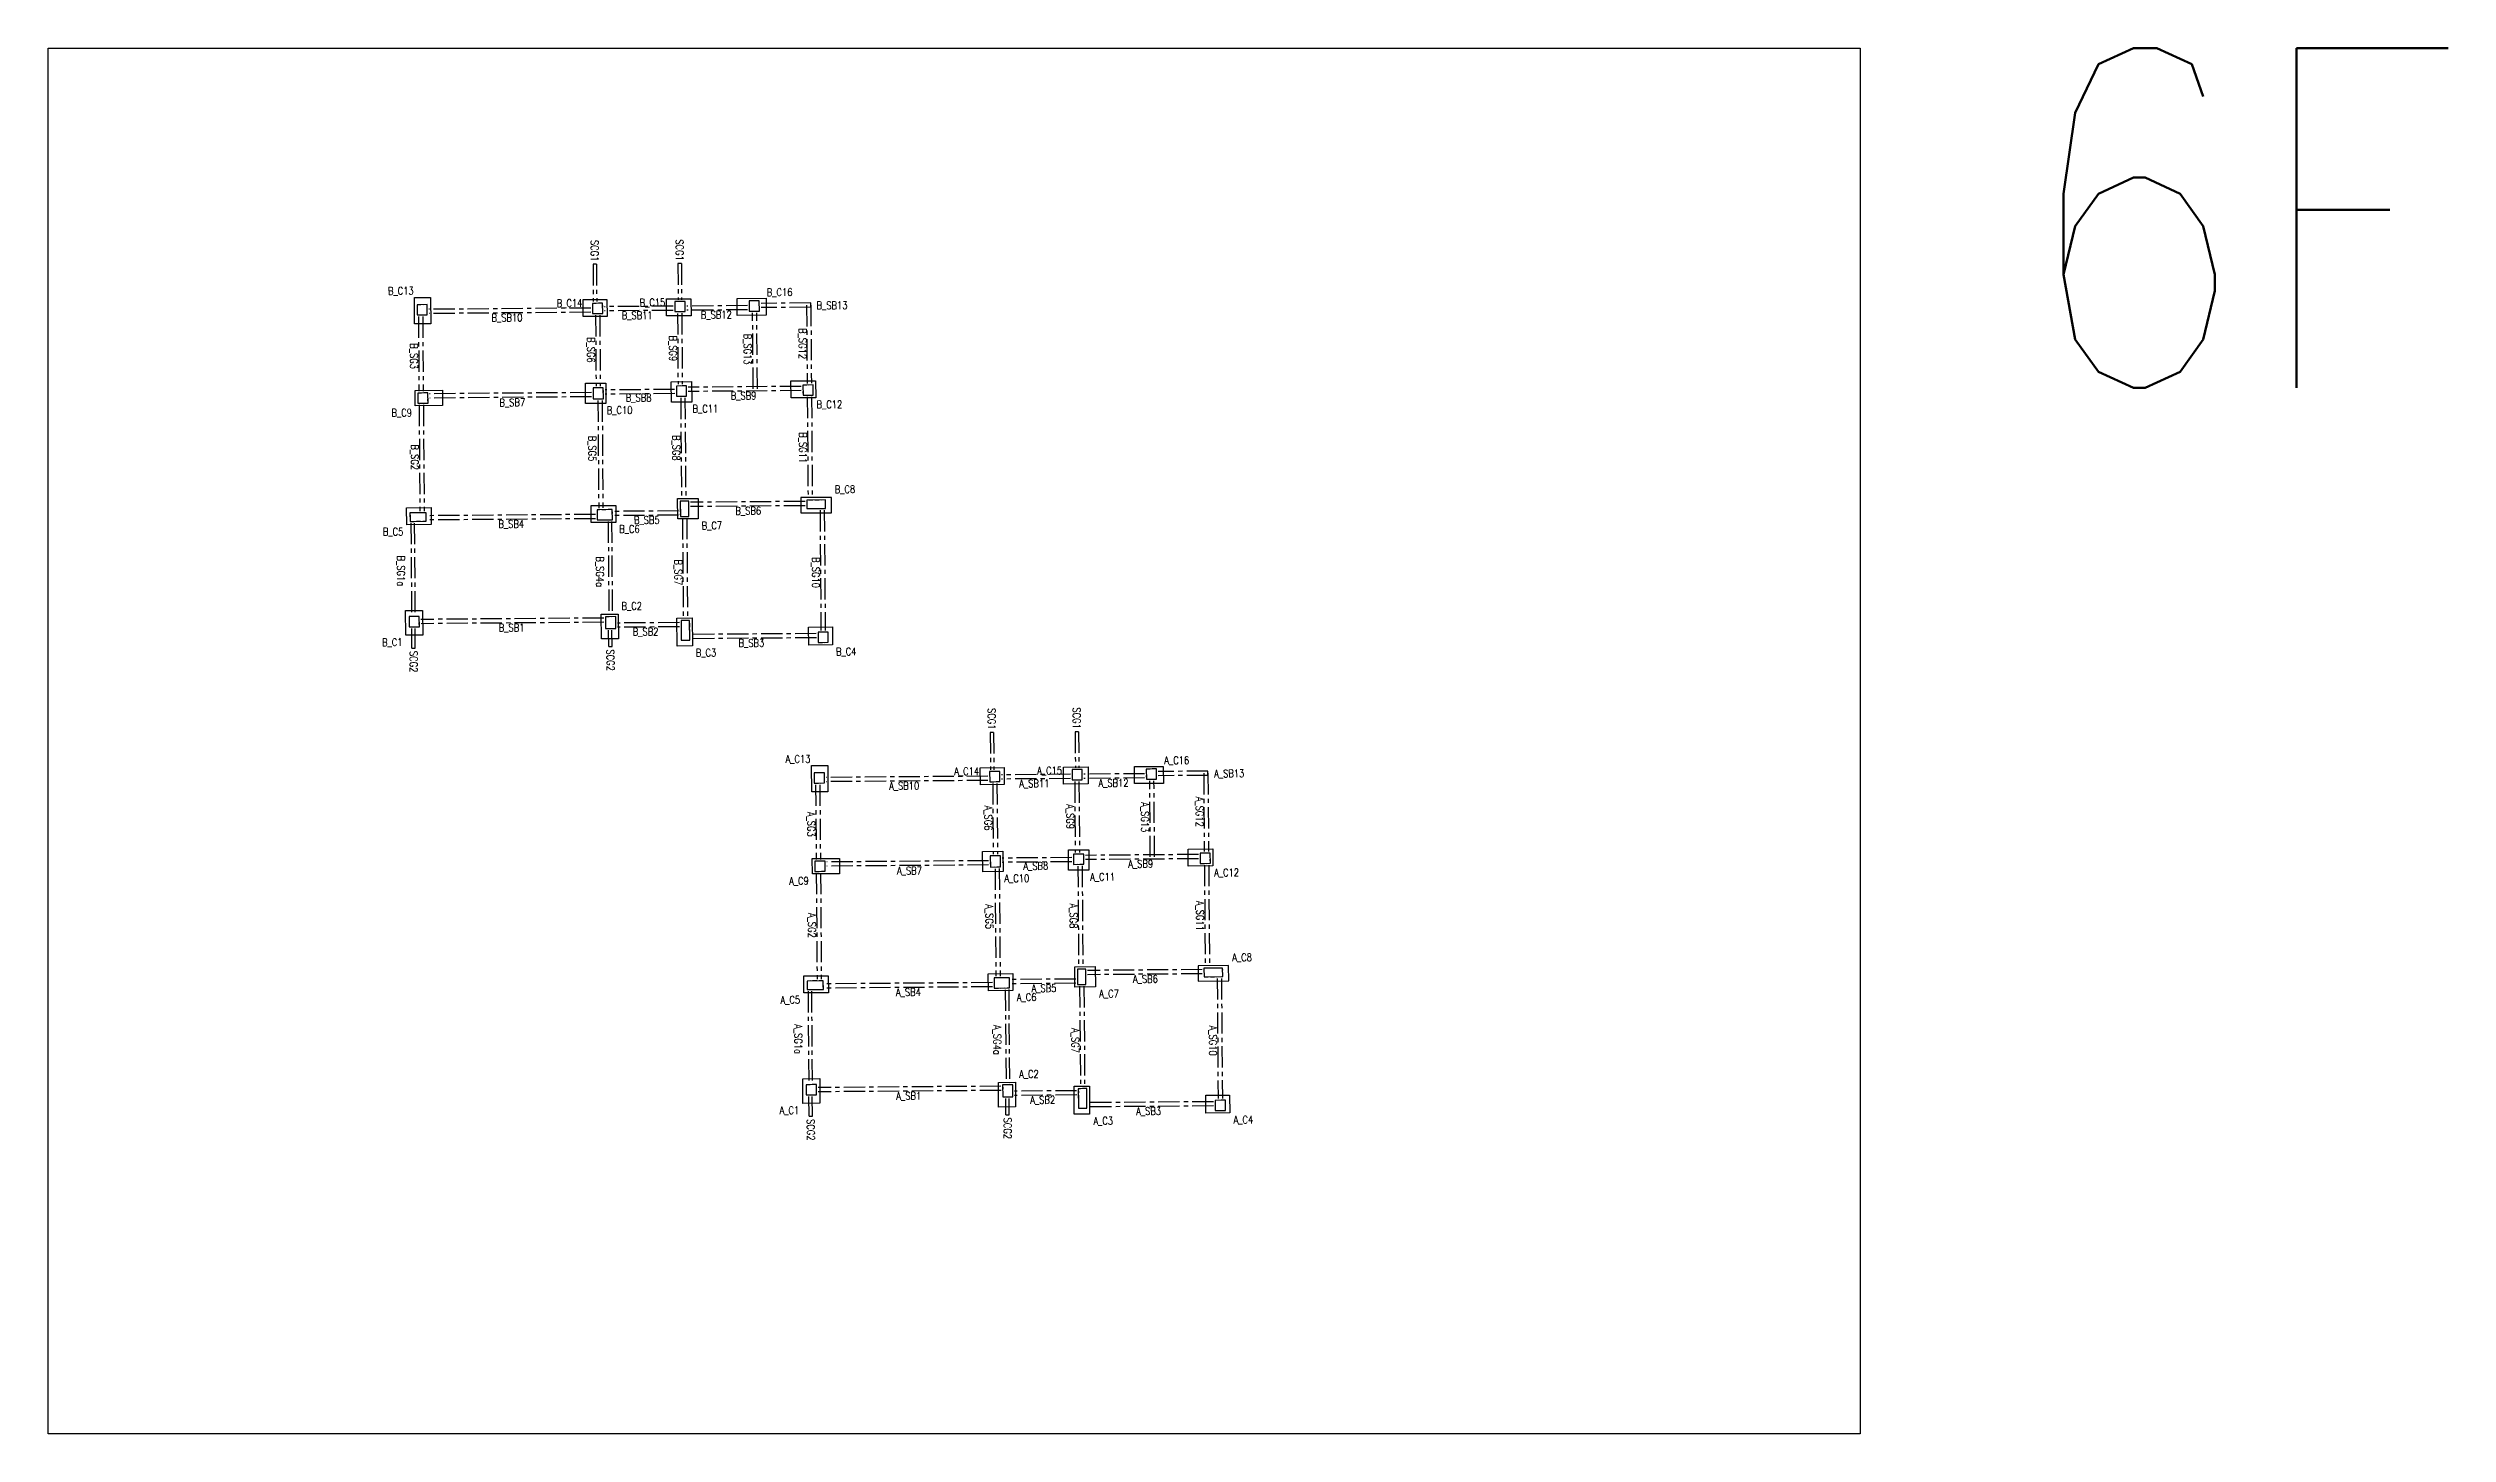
# Model space of a CAD drawing. Header units: millimetres. Extents: x 39613 to 69886, y 27475 to 191272.
# Drawn here: x 50002 to 64126, y 82407 to 90563 of the extents above; entities that cross this region are included whole.
import ezdxf
from ezdxf.enums import TextEntityAlignment as Align

# ---------------------------------------------------------------- set-up
doc = ezdxf.new("R2010")
doc.units = ezdxf.units.MM
doc.header["$LTSCALE"] = 100
doc.header["$MEASUREMENT"] = 0
doc.linetypes.add('CENTER', pattern=[2, 1.25, -0.25, 0.25, -0.25])
doc.linetypes.add('HIDDEN', pattern=[0.375, 0.25, -0.125])
for name, color, linetype in [('TC-COLUMN', 1, 'Continuous'), ('TC-TB', 2, 'Continuous'), ('TC-TC', 4, 'Continuous'), ('TC-虛鋼柱', 4, 'HIDDEN'), ('TC-鋼柱', 11, 'Continuous'), ('TC-鋼粱', 183, 'CENTER')]:
    doc.layers.add(name, color=color, linetype=linetype)
doc.styles.get("Standard").update_dxf_attribs({"font": 'txt.shx', "width": 0.8, "bigfont": 'ae.shx'})

msp = doc.modelspace()

# ---------------------------------------------------------------- texts
at = {"layer": 'Defpoints', "color": 2, "width": 0.8}
msp.add_text('6F', height=2000, rotation=360, dxfattribs=at).set_placement((61589.25, 90562.78), align=Align.TOP_LEFT)
at = {"layer": 'TC-TB', "width": 0.8}
for s, rotation, p in [('SCG1', 270.440027, (53218.52, 89370.33)), ('SCG1', 270.440027, (53718.57, 89374.17)), ('B_SB10', 0.440027, (52702.86, 88976.34)), ('B_SB11', 0.440027, (53468.98, 88989.72)), ('B_SB12', 0.440027, (53934.94, 88993.3)), ('B_SB13', 0.440027, (54615.98, 89048.53)), ('B_SG6', 270, (53197.98, 88786.63)), ('B_SG9', 270, (53680.39, 88795.09)), ('B_SG13', 270, (54119.95, 88790.85)), ('B_SG12', 270, (54442.67, 88823.43)), ('B_SG3', 270, (52155.92, 88749.79)), ('B_SB7', 0.440027, (52734.23, 88476.88)), ('B_SB8', 0.440027, (53477.65, 88504.91)), ('B_SB9', 0.440027, (54095, 88516.79)), ('B_SG11', 270, (54444.88, 88210.83)), ('B_SG2', 270, (52160.49, 88155.05)), ('B_SG5', 270, (53205.02, 88206.42)), ('B_SG8', 270, (53700, 88210.22)), ('B_SB6', 0.440027, (54122.86, 87839.7)), ('B_SB4', 0.440027, (52727.92, 87761.99)), ('B_SB5', 0.440027, (53525.76, 87785.12)), ('B_SG1a', 270, (52079.52, 87485.72)), ('B_SG4a', 270, (53250.59, 87481)), ('B_SG7', 270, (53710.77, 87477.56)), ('B_SG10', 270, (54520.66, 87476.5)), ('B_SB1', 0.440027, (52730.11, 87151.99)), ('B_SB2', 0.440027, (53518.38, 87128.05)), ('SCG2', 270.439959, (52153.62, 86952.07)), ('SCG2', 270.439959, (53312.09, 86960.76)), ('B_SB3', 0.440027, (54141.4, 87062.02)), ('SCG1', 270.440027, (55555.95, 86615.7)), ('SCG1', 270.440027, (56056, 86619.54)), ('A_SB13', 0.440027, (56953.41, 86293.9)), ('A_SB10', 0.440027, (55040.29, 86221.71)), ('A_SB11', 0.440027, (55806.41, 86235.09)), ('A_SB12', 0.440027, (56272.37, 86238.67)), ('A_SG3', 270, (54493.35, 85995.16)), ('A_SG6', 270, (55535.41, 86032)), ('A_SG9', 270, (56017.82, 86040.46)), ('A_SG13', 270, (56457.38, 86036.22)), ('A_SG12', 270, (56780.1, 86068.8)), ('A_SB7', 0.440027, (55071.66, 85722.25)), ('A_SB8', 0.440027, (55815.08, 85750.28)), ('A_SB9', 0.440027, (56432.43, 85762.16)), ('A_SG2', 270, (54497.92, 85400.42)), ('A_SG5', 270, (55542.45, 85451.79)), ('A_SG8', 270, (56037.43, 85455.59)), ('A_SG11', 270, (56782.31, 85456.2)), ('A_SB5', 0.440027, (55863.19, 85030.49)), ('A_SB6', 0.440027, (56460.29, 85085.07)), ('A_SB4', 0.440027, (55065.35, 85007.36)), ('A_SG1a', 270, (54416.95, 84731.09)), ('A_SG4a', 270, (55588.02, 84726.37)), ('A_SG7', 270, (56048.2, 84722.93)), ('A_SG10', 270, (56858.09, 84721.87)), ('A_SB1', 0.440027, (55067.54, 84397.36)), ('A_SB2', 0.440027, (55855.81, 84373.42)), ('A_SB3', 0.440027, (56478.83, 84307.39)), ('SCG2', 270.439959, (54491.05, 84197.44)), ('SCG2', 270.439959, (55649.52, 84206.13))]:
    msp.add_text(s, height=45, rotation=rotation, dxfattribs=at).set_placement(p, align=Align.MIDDLE_CENTER)
at = {"layer": 'TC-TC', "width": 0.8}
for s, p in [('B_C13', (52077.97, 89134.04)), ('B_C16', (54307.38, 89126.16)), ('B_C14', (53070.89, 89061.67)), ('B_C15', (53558.93, 89065.41)), ('B_C9', (52083.48, 88416.88)), ('B_C10', (53365.79, 88431.91)), ('B_C11', (53870.57, 88440.29)), ('B_C12', (54600.43, 88465.67)), ('B_C8', (54691.9, 87966.58)), ('B_C5', (52032.75, 87716.65)), ('B_C6', (53423.67, 87732.34)), ('B_C7', (53908.52, 87753.06)), ('B_C2', (53437.14, 87279.92)), ('B_C1', (52027.74, 87066.53)), ('B_C3', (53874.4, 87004.97)), ('B_C4', (54699.24, 87011.31)), ('A_C13', (54415.4, 86379.41)), ('A_C14', (55408.32, 86307.04)), ('A_C15', (55896.36, 86310.78)), ('A_C16', (56644.81, 86371.53)), ('A_C9', (54420.91, 85662.25)), ('A_C10', (55703.22, 85677.28)), ('A_C11', (56208, 85685.66)), ('A_C12', (56937.86, 85711.04)), ('A_C8', (57029.33, 85211.95)), ('A_C5', (54370.18, 84962.02)), ('A_C6', (55761.1, 84977.71)), ('A_C7', (56245.95, 84998.43)), ('A_C2', (55774.57, 84525.29)), ('A_C1', (54365.17, 84311.9)), ('A_C3', (56211.83, 84250.34)), ('A_C4', (57036.67, 84256.68))]:
    msp.add_text(s, height=45, rotation=0.440027, dxfattribs=at).set_placement(p, align=Align.MIDDLE_CENTER)

# ---------------------------------------------------------------- linework, layer by layer
at = {"layer": 'Defpoints'}
msp.add_lwpolyline([(60666.19, 90562.78), (60666.19, 82407.41), (50001.56, 82407.41), (50001.56, 90562.78)], close=True, dxfattribs=at)
at = {"layer": 'TC-COLUMN'}
for points in [[(52159.46, 88939.66), (52158.27, 89094.66), (52253.27, 89095.39), (52254.46, 88940.39)], [(53150.73, 89082.28), (53290.73, 89083.35), (53291.49, 88983.36), (53151.5, 88982.28)], [(53640.78, 89086.04), (53785.77, 89087.16), (53786.54, 88987.16), (53641.54, 88986.05)], [(54057.66, 89089.25), (54227.65, 89090.55), (54228.42, 88990.55), (54058.42, 88989.25)], [(53284.57, 88591.29), (53285.49, 88471.3), (53165.49, 88470.38), (53164.57, 88590.37)], [(53789.35, 88599.67), (53790.27, 88479.67), (53670.27, 88478.75), (53669.35, 88598.75)], [(54374.36, 88603.94), (54519.35, 88605.06), (54520.12, 88505.06), (54375.13, 88503.94)], [(52322.47, 88548.72), (52323.16, 88458.72), (52163.17, 88457.49), (52162.47, 88547.49)], [(52111.67, 87857.26), (52256.66, 87858.38), (52257.43, 87758.38), (52112.44, 87757.27)], [(53197.6, 87870.6), (53342.59, 87871.72), (53343.36, 87771.72), (53198.37, 87770.61)], [(53827.3, 87912.44), (53828.22, 87792.44), (53708.22, 87791.52), (53707.3, 87911.52)], [(54432.28, 87917.08), (54432.97, 87827.08), (54612.96, 87828.47), (54612.27, 87918.47)], [(52107.43, 87107.15), (52106.32, 87252.14), (52206.31, 87252.91), (52207.43, 87107.91)], [(53258.63, 87086.05), (53257.51, 87231.05), (53357.51, 87231.81), (53358.62, 87086.82)], [(53702.83, 87208.66), (53792.83, 87209.35), (53794.1, 87044.36), (53704.1, 87043.66)], [(54478.13, 87154.92), (54618.13, 87155.99), (54618.93, 87051), (54478.94, 87049.92)], [(54496.89, 86185.03), (54495.7, 86340.03), (54590.7, 86340.76), (54591.89, 86185.76)], [(55488.16, 86327.65), (55628.16, 86328.72), (55628.92, 86228.73), (55488.93, 86227.65)], [(55978.21, 86331.41), (56123.2, 86332.53), (56123.97, 86232.53), (55978.98, 86231.42)], [(56565.85, 86235.92), (56395.85, 86234.62), (56395.09, 86334.61), (56565.08, 86335.92)], [(54659.9, 85794.09), (54660.59, 85704.09), (54500.6, 85702.86), (54499.91, 85792.86)], [(55622, 85836.66), (55622.92, 85716.67), (55502.92, 85715.74), (55502, 85835.74)], [(56126.78, 85845.04), (56127.7, 85725.04), (56007.7, 85724.12), (56006.78, 85844.12)], [(56711.79, 85849.31), (56856.78, 85850.43), (56857.55, 85750.43), (56712.56, 85749.31)], [(54449.1, 85102.63), (54594.09, 85103.75), (54594.86, 85003.75), (54449.87, 85002.64)], [(55535.03, 85115.97), (55680.02, 85117.09), (55680.79, 85017.09), (55535.8, 85015.98)], [(56164.73, 85157.81), (56165.65, 85037.81), (56045.65, 85036.89), (56044.73, 85156.89)], [(56769.71, 85162.45), (56770.4, 85072.45), (56950.39, 85073.84), (56949.7, 85163.84)], [(54444.86, 84352.52), (54443.75, 84497.51), (54543.74, 84498.28), (54544.86, 84353.28)], [(55596.06, 84331.42), (55594.94, 84476.42), (55694.94, 84477.18), (55696.05, 84332.19)], [(56040.26, 84454.03), (56130.26, 84454.72), (56131.53, 84289.73), (56041.53, 84289.03)], [(56815.56, 84400.29), (56955.56, 84401.36), (56956.36, 84296.37), (56816.37, 84295.29)]]:
    msp.add_lwpolyline(points, close=True, dxfattribs=at)
at = {"layer": 'TC-虛鋼柱'}
for points in [[(52174.06, 88992.28), (52234.06, 88992.74), (52233.6, 89052.74), (52173.6, 89052.27)], [(53206.36, 89000.2), (53266.36, 89000.67), (53265.9, 89060.66), (53205.9, 89060.2)], [(53691.35, 89011.43), (53751.35, 89011.89), (53750.89, 89071.89), (53690.89, 89071.43)], [(54128.23, 89014.78), (54188.23, 89015.25), (54187.77, 89075.24), (54127.77, 89074.78)], [(53210.28, 88498.22), (53270.28, 88498.68), (53269.78, 88563.68), (53209.78, 88563.22)], [(53700, 88513.98), (53760, 88514.44), (53759.54, 88574.44), (53699.54, 88573.98)], [(54445.01, 88519.48), (54505.01, 88519.94), (54504.55, 88579.94), (54444.55, 88579.48)], [(52178.05, 88472.61), (52238.05, 88473.07), (52237.59, 88533.06), (52177.59, 88532.6)], [(53723.1, 87806.64), (53773.1, 87807.02), (53772.41, 87897.02), (53722.41, 87896.64)], [(54577.77, 87853.19), (54577.39, 87903.19), (54467.39, 87902.35), (54467.78, 87852.35)], [(52132.28, 87777.42), (52227.28, 87778.15), (52226.9, 87828.15), (52131.9, 87827.42)], [(53233.25, 87785.88), (53323.25, 87786.57), (53322.79, 87846.56), (53232.79, 87845.87)], [(52127.04, 87157.3), (52187.04, 87157.76), (52186.58, 87217.76), (52126.58, 87217.3)], [(53283.16, 87146.24), (53343.16, 87146.7), (53342.62, 87216.7), (53282.63, 87216.24)], [(53728.83, 87078.84), (53778.83, 87079.23), (53777.95, 87194.22), (53727.95, 87193.84)], [(54533.82, 87065.34), (54593.82, 87065.8), (54593.36, 87125.8), (54533.36, 87125.34)], [(55543.79, 86245.57), (55603.79, 86246.04), (55603.33, 86306.03), (55543.33, 86305.57)], [(56028.78, 86256.8), (56088.78, 86257.26), (56088.32, 86317.26), (56028.32, 86316.8)], [(56465.66, 86260.15), (56525.66, 86260.62), (56525.2, 86320.61), (56465.2, 86320.15)], [(54511.49, 86237.65), (54571.49, 86238.11), (54571.03, 86298.11), (54511.03, 86297.64)], [(54515.48, 85717.98), (54575.48, 85718.44), (54575.02, 85778.43), (54515.02, 85777.97)], [(55547.71, 85743.59), (55607.71, 85744.05), (55607.21, 85809.05), (55547.21, 85808.59)], [(56037.43, 85759.35), (56097.43, 85759.81), (56096.97, 85819.81), (56036.97, 85819.35)], [(56782.44, 85764.85), (56842.44, 85765.31), (56841.98, 85825.31), (56781.98, 85824.85)], [(54469.71, 85022.79), (54564.71, 85023.52), (54564.33, 85073.52), (54469.33, 85072.79)], [(55570.68, 85031.25), (55660.68, 85031.94), (55660.22, 85091.93), (55570.22, 85091.24)], [(56060.54, 85052.01), (56110.53, 85052.39), (56109.84, 85142.39), (56059.84, 85142.01)], [(56915.2, 85098.56), (56914.82, 85148.56), (56804.82, 85147.71), (56805.21, 85097.72)], [(54464.47, 84402.67), (54524.47, 84403.13), (54524.01, 84463.13), (54464.01, 84462.67)], [(55620.59, 84391.61), (55680.59, 84392.07), (55680.05, 84462.07), (55620.06, 84461.61)], [(56066.26, 84324.21), (56116.26, 84324.6), (56115.38, 84439.59), (56065.38, 84439.21)], [(56871.25, 84310.71), (56931.25, 84311.17), (56930.79, 84371.17), (56870.79, 84370.71)]]:
    msp.add_lwpolyline(points, close=True, dxfattribs=at)
at = {"layer": 'TC-鋼柱'}
for points in [[(52174.06, 88992.28), (52234.06, 88992.74), (52233.6, 89052.74), (52173.6, 89052.27)], [(53206.36, 89000.2), (53266.36, 89000.67), (53265.9, 89060.66), (53205.9, 89060.2)], [(53691.35, 89011.43), (53751.35, 89011.89), (53750.89, 89071.89), (53690.89, 89071.43)], [(54128.23, 89014.78), (54188.23, 89015.25), (54187.77, 89075.24), (54127.77, 89074.78)], [(53210.28, 88498.22), (53270.28, 88498.68), (53269.78, 88563.68), (53209.78, 88563.22)], [(53700, 88513.98), (53760, 88514.44), (53759.54, 88574.44), (53699.54, 88573.98)], [(54445.01, 88519.48), (54505.01, 88519.94), (54504.55, 88579.94), (54444.55, 88579.48)], [(52178.05, 88472.61), (52238.05, 88473.07), (52237.59, 88533.06), (52177.59, 88532.6)], [(53723.1, 87806.64), (53773.1, 87807.02), (53772.41, 87897.02), (53722.41, 87896.64)], [(54577.77, 87853.19), (54577.39, 87903.19), (54467.39, 87902.35), (54467.78, 87852.35)], [(52132.28, 87777.42), (52227.28, 87778.15), (52226.9, 87828.15), (52131.9, 87827.42)], [(53233.25, 87785.88), (53323.25, 87786.57), (53322.79, 87846.56), (53232.79, 87845.87)], [(52127.04, 87157.3), (52187.04, 87157.76), (52186.58, 87217.76), (52126.58, 87217.3)], [(53283.16, 87146.24), (53343.16, 87146.7), (53342.62, 87216.7), (53282.63, 87216.24)], [(53728.83, 87078.84), (53778.83, 87079.23), (53777.95, 87194.22), (53727.95, 87193.84)], [(54533.82, 87065.34), (54593.82, 87065.8), (54593.36, 87125.8), (54533.36, 87125.34)], [(55543.79, 86245.57), (55603.79, 86246.04), (55603.33, 86306.03), (55543.33, 86305.57)], [(56028.78, 86256.8), (56088.78, 86257.26), (56088.32, 86317.26), (56028.32, 86316.8)], [(56465.66, 86260.15), (56525.66, 86260.62), (56525.2, 86320.61), (56465.2, 86320.15)], [(54511.49, 86237.65), (54571.49, 86238.11), (54571.03, 86298.11), (54511.03, 86297.64)], [(54515.48, 85717.98), (54575.48, 85718.44), (54575.02, 85778.43), (54515.02, 85777.97)], [(55547.71, 85743.59), (55607.71, 85744.05), (55607.21, 85809.05), (55547.21, 85808.59)], [(56037.43, 85759.35), (56097.43, 85759.81), (56096.97, 85819.81), (56036.97, 85819.35)], [(56782.44, 85764.85), (56842.44, 85765.31), (56841.98, 85825.31), (56781.98, 85824.85)], [(54469.71, 85022.79), (54564.71, 85023.52), (54564.33, 85073.52), (54469.33, 85072.79)], [(55570.68, 85031.25), (55660.68, 85031.94), (55660.22, 85091.93), (55570.22, 85091.24)], [(56060.54, 85052.01), (56110.53, 85052.39), (56109.84, 85142.39), (56059.84, 85142.01)], [(56915.2, 85098.56), (56914.82, 85148.56), (56804.82, 85147.71), (56805.21, 85097.72)], [(54464.47, 84402.67), (54524.47, 84403.13), (54524.01, 84463.13), (54464.01, 84462.67)], [(55620.59, 84391.61), (55680.59, 84392.07), (55680.05, 84462.07), (55620.06, 84461.61)], [(56066.26, 84324.21), (56116.26, 84324.6), (56115.38, 84439.59), (56065.38, 84439.21)], [(56871.25, 84310.71), (56931.25, 84311.17), (56930.79, 84371.17), (56870.79, 84370.71)]]:
    msp.add_lwpolyline(points, close=True, dxfattribs=at)
at = {"layer": 'TC-鋼粱'}
for p, q in [((53229.13, 89290.41), (53209.14, 89290.25)), ((53209.14, 89290.25), (53210.83, 89070.24)), ((53229.13, 89290.41), (53230.82, 89070.39)), ((53729.18, 89294.25), (53709.18, 89294.09)), ((53709.18, 89294.09), (53710.81, 89081.58)), ((53729.18, 89294.25), (53730.81, 89081.73)), ((53196.11, 89032.63), (52243.81, 89025.31)), ((53196.31, 89007.63), (52244, 89000.31)), ((53223.91, 88990.34), (53227.12, 88573.35)), ((53248.91, 88990.53), (53252.12, 88573.54)), ((53681.1, 89043.85), (53276.05, 89040.74)), ((53681.29, 89018.85), (53276.25, 89015.74)), ((53706.43, 89001.54), (53709.63, 88584.06)), ((53731.43, 89001.74), (53734.63, 88584.25)), ((54117.98, 89047.21), (53761.1, 89044.47)), ((54118.17, 89022.21), (53761.29, 89019.47)), ((54151.74, 88557.23), (54148.31, 89004.94)), ((54176.74, 88557.42), (54173.31, 89005.13)), ((54490.84, 89062.57), (54197.88, 89060.32)), ((54491.03, 89037.57), (54198.07, 89035.32)), ((54465.94, 89049.88), (54469.47, 88589.67)), ((54491.03, 89037.57), (54490.84, 89062.57)), ((54490.94, 89050.07), (54494.47, 88589.86)), ((52181.64, 88982.33), (52185.01, 88542.66)), ((52206.64, 88982.53), (52210.01, 88542.85)), ((54434.61, 88571.9), (53769.6, 88566.8)), ((52185.63, 88462.66), (52190.43, 87837.87)), ((52210.63, 88462.86), (52215.42, 87838.06)), ((53199.99, 88535.46), (52247.63, 88528.14)), ((53200.18, 88510.46), (52247.82, 88503.14)), ((53237.85, 88488.43), (53242.71, 87855.95)), ((53262.85, 88488.62), (53267.71, 87856.14)), ((53689.69, 88553.9), (53279.88, 88550.76)), ((53689.89, 88528.9), (53280.07, 88525.76)), ((53725.25, 88504.18), (53729.84, 87906.69)), ((53750.25, 88504.37), (53754.84, 87906.88)), ((54434.8, 88546.9), (53769.79, 88541.8)), ((54470.08, 88509.67), (54474.67, 87912.4)), ((54495.08, 88509.87), (54499.67, 87912.59)), ((54457.45, 87894.77), (53782.47, 87889.58)), ((54457.64, 87869.77), (53782.66, 87864.59)), ((52137.36, 87767.46), (52141.51, 87227.41)), ((52157.36, 87767.61), (52161.51, 87227.57)), ((53223, 87818.3), (52237.03, 87810.73)), ((53223.19, 87793.3), (52237.22, 87785.73)), ((53298.32, 87776.37), (53302.55, 87226.39)), ((53318.32, 87776.53), (53322.55, 87226.54)), ((53712.86, 87839.06), (53332.87, 87836.14)), ((53713.05, 87814.06), (53333.06, 87811.14)), ((53735.82, 87796.6), (53740.37, 87203.94)), ((53760.82, 87796.79), (53765.37, 87204.13)), ((54545.35, 87842.94), (54550.78, 87135.47)), ((54570.35, 87843.13), (54575.78, 87135.67)), ((53272.68, 87208.66), (52196.72, 87200.4)), ((53272.88, 87183.66), (52196.91, 87175.4)), ((53718.04, 87182.08), (53352.91, 87179.28)), ((53718.23, 87157.08), (53353.1, 87154.28)), ((52143.01, 87031.99), (52142.12, 87147.41)), ((52143.01, 87031.99), (52163.01, 87032.15)), ((52163.01, 87032.15), (52162.12, 87147.57)), ((53301.47, 87040.68), (53300.74, 87136.37)), ((53301.47, 87040.68), (53321.47, 87040.84)), ((53321.47, 87040.84), (53320.74, 87136.53)), ((54523.42, 87117.46), (53788.58, 87111.81)), ((54523.61, 87092.46), (53788.77, 87086.82)), ((55566.57, 86535.78), (55546.57, 86535.62)), ((55546.57, 86535.62), (55548.26, 86315.61)), ((55566.57, 86535.78), (55568.25, 86315.76)), ((56066.61, 86539.62), (56046.61, 86539.46)), ((56046.61, 86539.46), (56048.24, 86326.95)), ((56066.61, 86539.62), (56068.24, 86327.1)), ((56828.27, 86307.94), (56535.31, 86305.69)), ((56828.46, 86282.94), (56828.27, 86307.94)), ((54519.07, 86227.7), (54522.44, 85788.03)), ((54544.07, 86227.9), (54547.44, 85788.22)), ((55533.54, 86278), (54581.24, 86270.68)), ((55533.74, 86253), (54581.43, 86245.68)), ((55561.34, 86235.71), (55564.55, 85818.72)), ((55586.34, 86235.9), (55589.55, 85818.91)), ((56018.53, 86289.22), (55613.48, 86286.11)), ((56018.72, 86264.22), (55613.68, 86261.11)), ((56043.86, 86246.91), (56047.06, 85829.43)), ((56068.86, 86247.11), (56072.06, 85829.62)), ((56455.41, 86292.58), (56098.53, 86289.84)), ((56455.6, 86267.58), (56098.72, 86264.84)), ((56489.17, 85802.6), (56485.74, 86250.31)), ((56514.17, 85802.79), (56510.74, 86250.5)), ((56828.46, 86282.94), (56535.5, 86280.69)), ((56803.37, 86295.25), (56806.9, 85835.04)), ((56828.37, 86295.44), (56831.9, 85835.23)), ((55537.42, 85780.83), (54585.06, 85773.51)), ((55537.61, 85755.83), (54585.25, 85748.51)), ((56027.12, 85799.27), (55617.31, 85796.13)), ((56027.32, 85774.27), (55617.5, 85771.13)), ((56062.68, 85749.55), (56067.27, 85152.06)), ((56087.68, 85749.74), (56092.27, 85152.25)), ((56772.04, 85817.27), (56107.03, 85812.17)), ((56772.23, 85792.27), (56107.22, 85787.17)), ((56807.52, 85755.04), (56812.1, 85157.77)), ((56832.51, 85755.24), (56837.1, 85157.96)), ((54523.06, 85708.03), (54527.86, 85083.24)), ((54548.06, 85708.23), (54552.85, 85083.43)), ((55575.28, 85733.8), (55580.14, 85101.32)), ((55600.28, 85733.99), (55605.14, 85101.51)), ((55560.43, 85063.67), (54574.46, 85056.09)), ((55560.62, 85038.67), (54574.65, 85031.1)), ((56050.29, 85084.43), (55670.3, 85081.51)), ((56050.48, 85059.43), (55670.49, 85056.51)), ((56073.25, 85041.97), (56077.8, 84449.31)), ((56098.25, 85042.16), (56102.8, 84449.5)), ((56794.88, 85140.14), (56119.9, 85134.95)), ((56795.07, 85115.14), (56120.09, 85109.96)), ((56882.78, 85088.31), (56888.21, 84380.84)), ((56907.78, 85088.5), (56913.21, 84381.04)), ((54474.79, 85012.83), (54478.94, 84472.78)), ((54494.79, 85012.98), (54498.94, 84472.94)), ((55635.76, 85021.74), (55639.98, 84471.76)), ((55655.75, 85021.9), (55659.98, 84471.91)), ((54480.44, 84277.36), (54479.55, 84392.78)), ((54500.44, 84277.52), (54499.55, 84392.94)), ((55610.11, 84454.03), (54534.15, 84445.77)), ((55610.31, 84429.03), (54534.34, 84420.77)), ((55638.9, 84286.06), (55638.17, 84381.74)), ((55658.9, 84286.21), (55658.17, 84381.9)), ((56055.47, 84427.45), (55690.34, 84424.65)), ((56055.66, 84402.45), (55690.53, 84399.65)), ((56860.85, 84362.83), (56126.01, 84357.18)), ((56861.04, 84337.83), (56126.2, 84332.19)), ((54480.44, 84277.36), (54500.44, 84277.52)), ((55638.9, 84286.06), (55658.9, 84286.21))]:
    msp.add_line(p, q, dxfattribs=at)

msp.set_redraw_order([(e.dxf.handle, doc.entitydb.next_handle()) for e in msp.query("TEXT MTEXT ATTDEF DIMENSION ARC_DIMENSION")])  # texts and dimensions are drawn at this point

doc.saveas('drawing.dxf')
